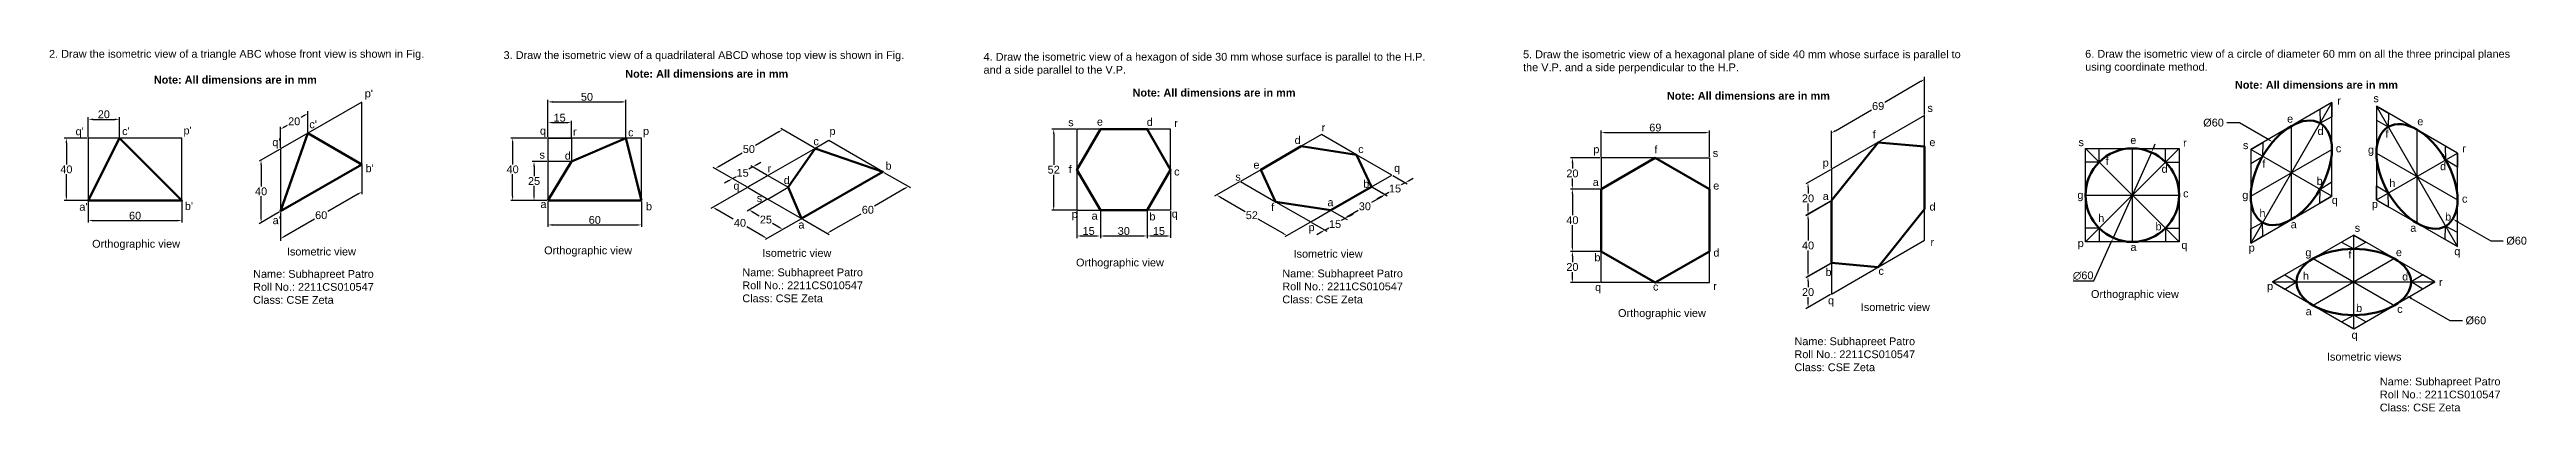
# Model space of a CAD drawing. Header units: millimetres. Extents: x 41 to 5475, y -81 to 189.
# Drawn here: x 351 to 1937, y -47 to 185 of the extents above; entities that cross this region are included whole.
import ezdxf
from ezdxf import colors
from ezdxf.entities.mleader import LeaderData, LeaderLine
from ezdxf.math import Vec2, Vec3

# ---------------------------------------------------------------- set-up
doc = ezdxf.new("R2010")
doc.units = ezdxf.units.MM
doc.styles.get("Standard").update_dxf_attribs({"font": 'arial.ttf'})
doc.dimstyles.new('ISO-25', dxfattribs={"dimtxt": 5, "dimasz": 3, "dimexe": 1.25, "dimexo": 0.625, "dimtad": 1, "dimtih": 1, "dimtoh": 1, "dimdec": 0, "dimtxsty": 'Standard', "dimcen": 2.5, "dimadec": 0, "dimazin": 0, "dimtfac": 1, "dimtdec": 0, "dimtmove": 0, "dimatfit": 3, "dimfxl": 1, "dimarcsym": 0})

msp = doc.modelspace()

# ---------------------------------------------------------------- texts
at = {"char_height": 5, "attachment_point": 1}
for s, width, insert in [('2. Draw the isometric view of a triangle ABC whose front view is shown in Fig.', 253.885, (350.6, 184.5)), ('3. Draw the isometric view of a quadrilateral ABCD whose top view is shown in Fig.', 255.24, (641.7, 183.7)), ('4. Draw the isometric view of a hexagon of side 30 mm whose surface is parallel to the H.P. and a side parallel to the V.P.', 282.554, (949.1, 182.6)), ('5. Draw the isometric view of a hexagonal plane of side 40 mm whose surface is parallel to \\Pthe V.P. and a side perpendicular to the H.P.', 344.442, (1294.6, 184.2)), ('6. Draw the isometric view of a circle of diameter 60 mm on all the three principal planes \\Pusing coordinate method.', 313.024, (1654.6, 184.5)), ('{\\fArial|b1|i0|c0|p34;Note: All dimensions are in mm}', 120.575, (417.7, 167.9)), ("p'", 9.738, (552.8, 159.1)), ('{\\fArial|b1|i0|c0|p34;Note: All dimensions are in mm}', 120.575, (719.6, 171.7)), ('{\\fArial|b1|i0|c0|p34;Note: All dimensions are in mm}', 120.575, (1044.5, 159.6)), ('{\\fArial|b1|i0|c0|p34;Note: All dimensions are in mm}', 120.575, (1750.5, 164.6)), ('{\\fArial|b1|i0|c0|p34;Note: All dimensions are in mm}', 120.575, (1386.7, 157.6)), ('s', 3.549, (1553.6, 149.8)), ('r', 6.256, (1816.1, 154.5)), ('s', 3.549, (1839.2, 156)), ("q'", 6.345, (367.6, 134.8)), ("c'", 6.714, (397.4, 134.9)), ("p'", 9.738, (436.7, 135.3)), ("q'", 6.345, (493.6, 127.8)), ("c'", 6.714, (517.3, 139.3)), ('q', 4.096, (665, 135.2)), ('r', 6.256, (686.2, 134.6)), ('c', 4.673, (721.4, 134.1)), ('p', 7.581, (731, 135)), ('c', 4.673, (840.1, 128.4)), ('p', 7.581, (850.4, 135)), ('s', 3.549, (1003.3, 140.6)), ('e', 7.441, (1021.7, 141)), ('d', 6.837, (1053.6, 140.8)), ('r', 6.256, (1071.3, 140.1)), ('d', 6.837, (1148.3, 129.2)), ('r', 6.256, (1165.6, 137.3)), ('f', 3.924, (1518.5, 132.8)), ('e', 7.441, (1683.5, 129.2)), ('e', 7.441, (1783.9, 142.9)), ('d', 6.837, (1803.4, 135)), ('f', 3.924, (1846.9, 133.2)), ('e', 7.441, (1867.3, 141.2)), ("b'", 8.41, (553.3, 111.1)), ('s', 3.549, (664.7, 119.8)), ('d', 4.127, (680.9, 119.2)), ('b', 6.621, (886.3, 112.7)), ('e', 7.441, (1121.9, 113.4)), ('c', 11.985, (1189, 123.4)), ('p', 7.581, (1339.6, 123.3)), ('f', 3.924, (1378.7, 123.1)), ('s', 3.549, (1416.1, 120.9)), ('p', 7.581, (1486.5, 114.7)), ('e', 7.441, (1554.8, 127.8)), ('s', 3.549, (1650.3, 127.8)), ('f', 3.924, (1667.7, 115.7)), ('r', 6.256, (1717.3, 127.5)), ('s', 3.549, (1755.6, 125.9)), ('f', 3.924, (1768, 114)), ('c', 11.985, (1815.1, 123.9)), ('g', 6.837, (1835.7, 123)), ('d', 6.837, (1881.9, 112.4)), ('r', 6.256, (1896, 123.8)), ('q', 4.096, (788.9, 99.9)), ('r', 6.256, (810.7, 111)), ('d', 4.127, (821.1, 103.5)), ('f', 3.924, (1003.6, 110.5)), ('c', 11.985, (1071.1, 109)), ('s', 3.549, (1110.3, 105.7)), ('b', 6.265, (1192.2, 101.1)), ('q', 4.096, (1212, 111.3)), ('a', 3.29, (1339.2, 102.3)), ('e', 7.441, (1416.4, 100)), ('d', 6.837, (1703.5, 110.7)), ('b', 6.265, (1802.8, 103)), ('h', 4.337, (1849.4, 101.6)), ("a'", 2.877, (370, 86.4)), ("b'", 8.41, (437.6, 86.9)), ('a', 4.118, (665.3, 88.1)), ('b', 6.621, (732.9, 86.7)), ('s', 3.549, (803.8, 92)), ('p', 7.581, (1005.5, 81.7)), ('a', 3.29, (1018.3, 80.7)), ('b', 6.265, (1055.3, 80.2)), ('q', 4.096, (1069.6, 82)), ('f', 3.924, (1133.3, 86.3)), ('a', 3.29, (1169.3, 89.3)), ('a', 3.29, (1486.5, 93.3)), ('d', 6.837, (1554.9, 86.5)), ('g', 6.837, (1649.6, 94)), ('h', 4.337, (1662.9, 79.2)), ('c', 11.985, (1717.3, 95)), ('g', 6.837, (1755.2, 94)), ('h', 4.337, (1766.2, 82.4)), ('q', 4.096, (1812.5, 90.7)), ('p', 7.581, (1838.2, 88.2)), ('b', 6.265, (1885.1, 80.1)), ('c', 11.985, (1895.9, 91.6)), ("a'", 2.877, (493.8, 77.8)), ('a', 4.118, (830.5, 75)), ('p', 7.581, (1157.2, 73.3)), ('b', 6.265, (1699.6, 73.8)), ('a', 3.29, (1786.2, 75.2)), ('s', 3.549, (1827.2, 72.9)), ('a', 3.29, (1862.8, 72.9)), ('Orthographic view', 63.022, (378.2, 62.7)), ('Isometric view', 91.395, (502.9, 57.7)), ('Orthographic view', 63.022, (667.7, 58.5)), ('Isometric view', 91.395, (807.4, 56.8)), ('Orthographic view', 63.022, (1008.3, 50.7)), ('Isometric view', 91.395, (1147.6, 56.3)), ('b', 6.265, (1340.3, 54)), ('d', 6.837, (1416.5, 57)), ('r', 6.256, (1555.5, 63.8)), ('p', 7.581, (1649.8, 63.1)), ('a', 3.29, (1683.6, 60.6)), ('q', 4.096, (1716.2, 61.9)), ('p', 7.581, (1759.3, 60.2)), ('g', 6.837, (1795.6, 57.2)), ('f', 3.924, (1823.2, 55.8)), ('e', 7.441, (1853.6, 57.3)), ('q', 4.096, (1891, 57.9)), ('Name: Subhapreet Patro\\PRoll No.: 2211CS010547\\PClass: CSE Zeta', 99.9, (481.3, 43.4)), ('Name: Subhapreet Patro\\PRoll No.: 2211CS010547\\PClass: CSE Zeta', 99.9, (794.6, 44.4)), ('Name: Subhapreet Patro\\PRoll No.: 2211CS010547\\PClass: CSE Zeta', 99.9, (1140.4, 43.7)), ('q', 4.096, (1340.7, 34.9)), ('c', 11.985, (1377.8, 35.2)), ('r', 6.256, (1416.4, 35.6)), ('b', 6.265, (1488.3, 44.6)), ('c', 11.985, (1522.2, 45.3)), ('p', 7.581, (1771.1, 35.6)), ('h', 4.337, (1794, 42.1)), ('d', 6.837, (1857.6, 41.7)), ('r', 6.256, (1881.2, 38.1)), ('Orthographic view', 63.022, (1355.4, 18.3)), ('q', 4.096, (1489.9, 26.4)), ('Isometric view', 91.395, (1510.9, 22.1)), ('Orthographic view', 63.022, (1658.3, 30.5)), ('a', 3.29, (1795.8, 19.4)), ('b', 6.265, (1828.1, 21.5)), ('c', 11.985, (1854.4, 20.9)), ('Name: Subhapreet Patro\\PRoll No.: 2211CS010547\\PClass: CSE Zeta', 99.9, (1468.4, 0.2)), ('q', 4.096, (1825.2, 4.3)), ('Isometric views ', 91.395, (1809.4, -9.7)), ('Name: Subhapreet Patro\\PRoll No.: 2211CS010547\\PClass: CSE Zeta', 99.9, (1843.3, -25.6))]:
    msp.add_mtext_dynamic_manual_height_columns(s, width=width, gutter_width=25, heights=[0], dxfattribs=dict(at, insert=insert))

# ---------------------------------------------------------------- blocks, each defined once
blk = doc.blocks.new('*D3')
at = {"color": 0, "lineweight": -2, "transparency": 16777216}
for p, q in [((375.7, 87.3), (375.7, 73.8)), ((435.7, 87.3), (435.7, 73.8)), ((378.7, 75.1), (432.7, 75.1))]:
    blk.add_line(p, q, dxfattribs=at)
at = {"color": 0, "transparency": 16777216}
for points in [[(378.7, 75.6), (378.7, 74.6), (375.7, 75.1)], [(432.7, 75.6), (432.7, 74.6), (435.7, 75.1)]]:
    blk.add_solid(points, dxfattribs=at)
at = {"layer": 'Defpoints', "color": 0, "transparency": 16777216}
for p in [(375.7, 87.9), (435.7, 87.9), (435.7, 75.1)]:
    blk.add_point(p, dxfattribs=at)
at = {"color": 0, "transparency": 16777216, "insert": (405.7, 78.2), "char_height": 5, "attachment_point": 5}
blk.add_mtext('60', dxfattribs=at)
blk = doc.blocks.new('*D4')
at = {"color": 0, "lineweight": -2, "transparency": 16777216}
for p, q in [((375.1, 127.9), (360.4, 127.9)), ((361.7, 124.9), (361.7, 111.1)), ((361.7, 90.9), (361.7, 104.8)), ((375.1, 87.9), (360.4, 87.9))]:
    blk.add_line(p, q, dxfattribs=at)
at = {"color": 0, "transparency": 16777216}
for points in [[(361.2, 124.9), (362.2, 124.9), (361.7, 127.9)], [(361.2, 90.9), (362.2, 90.9), (361.7, 87.9)]]:
    blk.add_solid(points, dxfattribs=at)
at = {"layer": 'Defpoints', "color": 0, "transparency": 16777216}
for p in [(375.7, 127.9), (361.7, 87.9), (375.7, 87.9)]:
    blk.add_point(p, dxfattribs=at)
at = {"color": 0, "transparency": 16777216, "insert": (361.7, 107.9), "char_height": 5, "attachment_point": 5}
blk.add_mtext('40', dxfattribs=at)
blk = doc.blocks.new('*D5')
at = {"color": 0, "lineweight": -2, "transparency": 16777216}
for p, q in [((375.7, 128.6), (375.7, 141.3)), ((378.7, 140), (392.7, 140)), ((395.7, 128.6), (395.7, 141.3))]:
    blk.add_line(p, q, dxfattribs=at)
at = {"color": 0, "transparency": 16777216}
for points in [[(378.7, 140.5), (378.7, 139.5), (375.7, 140)], [(392.7, 140.5), (392.7, 139.5), (395.7, 140)]]:
    blk.add_solid(points, dxfattribs=at)
at = {"layer": 'Defpoints', "color": 0, "transparency": 16777216}
for p in [(375.7, 127.9), (395.7, 140), (395.7, 127.9)]:
    blk.add_point(p, dxfattribs=at)
at = {"color": 0, "transparency": 16777216, "insert": (385.7, 143.2), "char_height": 5, "attachment_point": 5}
blk.add_mtext('20', dxfattribs=at)
blk = doc.blocks.new('*D6')
at = {"color": 0, "lineweight": -2, "transparency": 16777216}
for p, q in [((516.3, 131.8), (516.3, 145.2)), ((498.9, 121.8), (498.9, 135.2)), ((501.5, 135.2), (503.4, 136.3)), ((513.7, 142.2), (511.8, 141.2))]:
    blk.add_line(p, q, dxfattribs=at)
at = {"color": 0, "transparency": 16777216}
for points in [[(513.4, 142.7), (513.9, 141.8), (516.3, 143.7)], [(501.3, 135.7), (501.8, 134.8), (498.9, 133.7)]]:
    blk.add_solid(points, dxfattribs=at)
at = {"layer": 'Defpoints', "color": 0, "transparency": 16777216}
for p in [(516.3, 143.7), (516.3, 131.1), (498.9, 121.1)]:
    blk.add_point(p, dxfattribs=at)
at = {"color": 0, "transparency": 16777216, "insert": (507.6, 138.7), "char_height": 5, "attachment_point": 5}
blk.add_mtext('20', dxfattribs=at)
blk = doc.blocks.new('*D7')
at = {"color": 0, "lineweight": -2, "transparency": 16777216}
for p, q in [((498.3, 120.7), (485.2, 113.1)), ((486.4, 110.8), (486.4, 97)), ((498.3, 80.7), (485.2, 73.1)), ((486.4, 76.8), (486.4, 90.7))]:
    blk.add_line(p, q, dxfattribs=at)
at = {"color": 0, "transparency": 16777216}
for points in [[(485.9, 110.8), (486.9, 110.8), (486.4, 113.8)], [(485.9, 76.8), (486.9, 76.8), (486.4, 73.8)]]:
    blk.add_solid(points, dxfattribs=at)
at = {"layer": 'Defpoints', "color": 0, "transparency": 16777216}
for p in [(498.9, 121.1), (498.9, 81.1), (486.4, 73.8)]:
    blk.add_point(p, dxfattribs=at)
at = {"color": 0, "transparency": 16777216, "insert": (486.4, 93.8), "char_height": 5, "attachment_point": 5}
blk.add_mtext('40', dxfattribs=at)
blk = doc.blocks.new('*D8')
at = {"color": 0, "lineweight": -2, "transparency": 16777216}
for p, q in [((550.9, 110.3), (550.9, 92.1)), ((498.9, 80.3), (498.9, 62.1)), ((548.3, 92), (529.1, 81)), ((501.5, 65), (520.7, 76.1))]:
    blk.add_line(p, q, dxfattribs=at)
at = {"color": 0, "transparency": 16777216}
for points in [[(548.1, 92.5), (548.6, 91.6), (550.9, 93.5)], [(501.3, 65.5), (501.8, 64.6), (498.9, 63.5)]]:
    blk.add_solid(points, dxfattribs=at)
at = {"layer": 'Defpoints', "color": 0, "transparency": 16777216}
for p in [(550.9, 111.1), (498.9, 81.1), (550.9, 93.5)]:
    blk.add_point(p, dxfattribs=at)
at = {"color": 0, "transparency": 16777216, "insert": (524.9, 78.5), "char_height": 5, "attachment_point": 5}
blk.add_mtext('60', dxfattribs=at)
blk = doc.blocks.new('*D9')
at = {"color": 0, "lineweight": -2, "transparency": 16777216}
for p, q in [((670.1, 128.6), (670.1, 139.1)), ((673.1, 137.9), (682.1, 137.9)), ((685.1, 128.6), (685.1, 139.1))]:
    blk.add_line(p, q, dxfattribs=at)
at = {"color": 0, "transparency": 16777216}
for points in [[(673.1, 138.4), (673.1, 137.4), (670.1, 137.9)], [(682.1, 138.4), (682.1, 137.4), (685.1, 137.9)]]:
    blk.add_solid(points, dxfattribs=at)
at = {"layer": 'Defpoints', "color": 0, "transparency": 16777216}
for p in [(670.1, 127.9), (685.1, 137.9), (685.1, 127.9)]:
    blk.add_point(p, dxfattribs=at)
at = {"color": 0, "transparency": 16777216, "insert": (677.6, 141), "char_height": 5, "attachment_point": 5}
blk.add_mtext('15', dxfattribs=at)
blk = doc.blocks.new('*D10')
at = {"color": 0, "lineweight": -2, "transparency": 16777216}
for p, q in [((670.1, 128.6), (670.1, 152.5)), ((673.1, 151.2), (717.1, 151.2)), ((720.1, 128.6), (720.1, 152.5))]:
    blk.add_line(p, q, dxfattribs=at)
at = {"color": 0, "transparency": 16777216}
for points in [[(673.1, 151.7), (673.1, 150.7), (670.1, 151.2)], [(717.1, 151.7), (717.1, 150.7), (720.1, 151.2)]]:
    blk.add_solid(points, dxfattribs=at)
at = {"layer": 'Defpoints', "color": 0, "transparency": 16777216}
for p in [(720.1, 151.2), (670.1, 127.9), (720.1, 127.9)]:
    blk.add_point(p, dxfattribs=at)
at = {"color": 0, "transparency": 16777216, "insert": (695.1, 154.4), "char_height": 5, "attachment_point": 5}
blk.add_mtext('50', dxfattribs=at)
blk = doc.blocks.new('*D11')
at = {"color": 0, "lineweight": -2, "transparency": 16777216}
for p, q in [((669.5, 112.9), (660, 112.9)), ((661.2, 109.9), (661.2, 103.6)), ((661.2, 90.9), (661.2, 97.3)), ((669.5, 87.9), (660, 87.9))]:
    blk.add_line(p, q, dxfattribs=at)
at = {"color": 0, "transparency": 16777216}
for points in [[(660.7, 109.9), (661.7, 109.9), (661.2, 112.9)], [(660.7, 90.9), (661.7, 90.9), (661.2, 87.9)]]:
    blk.add_solid(points, dxfattribs=at)
at = {"layer": 'Defpoints', "color": 0, "transparency": 16777216}
for p in [(670.1, 112.9), (661.2, 87.9), (670.1, 87.9)]:
    blk.add_point(p, dxfattribs=at)
at = {"color": 0, "transparency": 16777216, "insert": (661.2, 100.4), "char_height": 5, "attachment_point": 5}
blk.add_mtext('25', dxfattribs=at)
blk = doc.blocks.new('*D12')
at = {"color": 0, "lineweight": -2, "transparency": 16777216}
for p, q in [((669.5, 127.9), (646.3, 127.9)), ((647.5, 124.9), (647.5, 111.1)), ((647.5, 90.9), (647.5, 104.8)), ((669.5, 87.9), (646.3, 87.9))]:
    blk.add_line(p, q, dxfattribs=at)
at = {"color": 0, "transparency": 16777216}
for points in [[(647, 124.9), (648, 124.9), (647.5, 127.9)], [(647, 90.9), (648, 90.9), (647.5, 87.9)]]:
    blk.add_solid(points, dxfattribs=at)
at = {"layer": 'Defpoints', "color": 0, "transparency": 16777216}
for p in [(670.1, 127.9), (647.5, 87.9), (670.1, 87.9)]:
    blk.add_point(p, dxfattribs=at)
at = {"color": 0, "transparency": 16777216, "insert": (647.5, 107.9), "char_height": 5, "attachment_point": 5}
blk.add_mtext('40', dxfattribs=at)
blk = doc.blocks.new('*D13')
at = {"color": 0, "lineweight": -2, "transparency": 16777216}
for p, q in [((670.1, 87.3), (670.1, 71.1)), ((730.1, 87.3), (730.1, 71.1)), ((673.1, 72.3), (727.1, 72.3))]:
    blk.add_line(p, q, dxfattribs=at)
at = {"color": 0, "transparency": 16777216}
for points in [[(673.1, 72.8), (673.1, 71.8), (670.1, 72.3)], [(727.1, 72.8), (727.1, 71.8), (730.1, 72.3)]]:
    blk.add_solid(points, dxfattribs=at)
at = {"layer": 'Defpoints', "color": 0, "transparency": 16777216}
for p in [(670.1, 87.9), (730.1, 87.9), (730.1, 72.3)]:
    blk.add_point(p, dxfattribs=at)
at = {"color": 0, "transparency": 16777216, "insert": (700.1, 75.5), "char_height": 5, "attachment_point": 5}
blk.add_mtext('60', dxfattribs=at)
blk = doc.blocks.new('*D14')
at = {"color": 0, "lineweight": -2, "transparency": 16777216}
for p, q in [((898.3, 95.5), (879.2, 84.4)), ((885.2, 106), (902.2, 96.2)), ((851.6, 68.5), (870.7, 79.5)), ((833.3, 76), (850.2, 66.2))]:
    blk.add_line(p, q, dxfattribs=at)
at = {"color": 0, "transparency": 16777216}
for points in [[(898.1, 95.9), (898.6, 95), (900.9, 97)], [(851.3, 68.9), (851.8, 68), (849, 67)]]:
    blk.add_solid(points, dxfattribs=at)
at = {"layer": 'Defpoints', "color": 0, "transparency": 16777216}
for p in [(884.6, 106.4), (900.9, 97), (832.6, 76.4)]:
    blk.add_point(p, dxfattribs=at)
at = {"color": 0, "transparency": 16777216, "insert": (875, 82), "char_height": 5, "attachment_point": 5}
blk.add_mtext('60', dxfattribs=at)
blk = doc.blocks.new('*D15')
at = {"color": 0, "lineweight": -2, "transparency": 16777216}
for p, q in [((810.4, 88.5), (797.6, 81.2)), ((801.5, 80.4), (805.4, 78.1)), ((817.9, 70.9), (814, 73.2)), ((832, 76), (819.3, 68.7))]:
    blk.add_line(p, q, dxfattribs=at)
at = {"color": 0, "transparency": 16777216}
for points in [[(801.7, 80.9), (801.2, 80), (798.9, 81.9)], [(818.2, 71.4), (817.7, 70.5), (820.5, 69.4)]]:
    blk.add_solid(points, dxfattribs=at)
at = {"layer": 'Defpoints', "color": 0, "transparency": 16777216}
for p in [(811, 88.9), (820.5, 69.4), (832.6, 76.4)]:
    blk.add_point(p, dxfattribs=at)
at = {"color": 0, "transparency": 16777216, "insert": (809.7, 75.7), "char_height": 5, "attachment_point": 5}
blk.add_mtext('25', dxfattribs=at)
blk = doc.blocks.new('*D16')
at = {"color": 0, "lineweight": -2, "transparency": 16777216}
for p, q in [((797.4, 96), (774.5, 82.9)), ((778.4, 82.1), (788.8, 76.1)), ((807.8, 65.1), (797.4, 71.1)), ((832, 76), (809.2, 62.9))]:
    blk.add_line(p, q, dxfattribs=at)
at = {"color": 0, "transparency": 16777216}
for points in [[(778.6, 82.5), (778.1, 81.6), (775.8, 83.6)], [(808.1, 65.5), (807.6, 64.6), (810.4, 63.6)]]:
    blk.add_solid(points, dxfattribs=at)
at = {"layer": 'Defpoints', "color": 0, "transparency": 16777216}
for p in [(798, 96.4), (810.4, 63.6), (832.6, 76.4)]:
    blk.add_point(p, dxfattribs=at)
at = {"color": 0, "transparency": 16777216, "insert": (793.1, 73.6), "char_height": 5, "attachment_point": 5}
blk.add_mtext('40', dxfattribs=at)
blk = doc.blocks.new('*D17')
at = {"color": 0, "lineweight": -2, "transparency": 16777216}
for p, q in [((803.9, 111), (806.5, 112.5)), ((785.7, 100.5), (783.1, 99)), ((797.4, 96.8), (787.1, 102.7)), ((788.3, 102), (790.8, 103.4)), ((801.3, 109.5), (798.8, 108)), ((810.4, 104.3), (800, 110.2))]:
    blk.add_line(p, q, dxfattribs=at)
at = {"color": 0, "transparency": 16777216}
for points in [[(803.6, 111.4), (804.1, 110.6), (801.3, 109.5)], [(785.5, 100.9), (786, 100.1), (788.3, 102)]]:
    blk.add_solid(points, dxfattribs=at)
at = {"layer": 'Defpoints', "color": 0, "transparency": 16777216}
for p in [(798, 96.4), (801.3, 109.5), (811, 103.9)]:
    blk.add_point(p, dxfattribs=at)
at = {"color": 0, "transparency": 16777216, "insert": (794.8, 105.7), "char_height": 5, "attachment_point": 5}
blk.add_mtext('15', dxfattribs=at)
blk = doc.blocks.new('*D18')
at = {"color": 0, "lineweight": -2, "transparency": 16777216}
for p, q in [((817.9, 131.9), (803, 123.3)), ((840.7, 121.8), (819.2, 134.1)), ((779.8, 109.9), (794.6, 118.5)), ((797.4, 96.8), (775.9, 109.1))]:
    blk.add_line(p, q, dxfattribs=at)
at = {"color": 0, "transparency": 16777216}
for points in [[(817.6, 132.3), (818.1, 131.5), (820.5, 133.4)], [(779.5, 110.3), (780, 109.5), (777.2, 108.4)]]:
    blk.add_solid(points, dxfattribs=at)
at = {"layer": 'Defpoints', "color": 0, "transparency": 16777216}
for p in [(820.5, 133.4), (841.3, 121.4), (798, 96.4)]:
    blk.add_point(p, dxfattribs=at)
at = {"color": 0, "transparency": 16777216, "insert": (798.8, 120.9), "char_height": 5, "attachment_point": 5}
blk.add_mtext('50', dxfattribs=at)
blk = doc.blocks.new('*D19')
at = {"color": 0, "lineweight": -2, "transparency": 16777216}
for p, q in [((1023.9, 81.1), (1023.9, 63.9)), ((1053.9, 81.1), (1053.9, 63.9)), ((1026.9, 65.2), (1050.9, 65.2))]:
    blk.add_line(p, q, dxfattribs=at)
at = {"color": 0, "transparency": 16777216}
for points in [[(1026.9, 65.7), (1026.9, 64.7), (1023.9, 65.2)], [(1050.9, 65.7), (1050.9, 64.7), (1053.9, 65.2)]]:
    blk.add_solid(points, dxfattribs=at)
at = {"layer": 'Defpoints', "color": 0, "transparency": 16777216}
for p in [(1023.9, 81.7), (1053.9, 81.7), (1053.9, 65.2)]:
    blk.add_point(p, dxfattribs=at)
at = {"color": 0, "transparency": 16777216, "insert": (1038.9, 68.4), "char_height": 5, "attachment_point": 5}
blk.add_mtext('30', dxfattribs=at)
blk = doc.blocks.new('*D20')
at = {"color": 0, "lineweight": -2, "transparency": 16777216}
for p, q in [((1008.9, 81.1), (1008.9, 63.9)), ((1023.9, 81.1), (1023.9, 63.9)), ((1011.9, 65.2), (1020.9, 65.2))]:
    blk.add_line(p, q, dxfattribs=at)
at = {"color": 0, "transparency": 16777216}
for points in [[(1011.9, 65.7), (1011.9, 64.7), (1008.9, 65.2)], [(1020.9, 65.7), (1020.9, 64.7), (1023.9, 65.2)]]:
    blk.add_solid(points, dxfattribs=at)
at = {"layer": 'Defpoints', "color": 0, "transparency": 16777216}
for p in [(1008.9, 81.7), (1023.9, 81.7), (1023.9, 65.2)]:
    blk.add_point(p, dxfattribs=at)
at = {"color": 0, "transparency": 16777216, "insert": (1016.4, 68.4), "char_height": 5, "attachment_point": 5}
blk.add_mtext('15', dxfattribs=at)
blk = doc.blocks.new('*D21')
at = {"color": 0, "lineweight": -2, "transparency": 16777216}
for p, q in [((1053.9, 81.1), (1053.9, 64)), ((1068.9, 81.1), (1068.9, 64)), ((1056.9, 65.2), (1065.9, 65.2))]:
    blk.add_line(p, q, dxfattribs=at)
at = {"color": 0, "transparency": 16777216}
for points in [[(1056.9, 65.7), (1056.9, 64.7), (1053.9, 65.2)], [(1065.9, 65.7), (1065.9, 64.7), (1068.9, 65.2)]]:
    blk.add_solid(points, dxfattribs=at)
at = {"layer": 'Defpoints', "color": 0, "transparency": 16777216}
for p in [(1053.9, 81.7), (1068.9, 81.7), (1068.9, 65.2)]:
    blk.add_point(p, dxfattribs=at)
at = {"color": 0, "transparency": 16777216, "insert": (1061.4, 68.4), "char_height": 5, "attachment_point": 5}
blk.add_mtext('15', dxfattribs=at)
blk = doc.blocks.new('*D22')
at = {"color": 0, "lineweight": -2, "transparency": 16777216}
for p, q in [((1008.3, 133.7), (992.8, 133.7)), ((994, 130.7), (994, 110.9)), ((994, 84.7), (994, 104.5)), ((1008.3, 81.7), (992.8, 81.7))]:
    blk.add_line(p, q, dxfattribs=at)
at = {"color": 0, "transparency": 16777216}
for points in [[(993.5, 130.7), (994.5, 130.7), (994, 133.7)], [(993.5, 84.7), (994.5, 84.7), (994, 81.7)]]:
    blk.add_solid(points, dxfattribs=at)
at = {"layer": 'Defpoints', "color": 0, "transparency": 16777216}
for p in [(1008.9, 133.7), (994, 81.7), (1008.9, 81.7)]:
    blk.add_point(p, dxfattribs=at)
at = {"color": 0, "transparency": 16777216, "insert": (994, 107.7), "char_height": 5, "attachment_point": 5}
blk.add_mtext('52', dxfattribs=at)
blk = doc.blocks.new('*D23')
at = {"color": 0, "lineweight": -2, "transparency": 16777216}
for p, q in [((1112.9, 99.9), (1097.1, 90.7)), ((1100.9, 90), (1116.7, 80.9)), ((1140.8, 67), (1125, 76)), ((1158, 73.9), (1142.1, 64.7))]:
    blk.add_line(p, q, dxfattribs=at)
at = {"color": 0, "transparency": 16777216}
for points in [[(1101.2, 90.4), (1100.7, 89.5), (1098.3, 91.5)], [(1141, 67.4), (1140.5, 66.5), (1143.4, 65.5)]]:
    blk.add_solid(points, dxfattribs=at)
at = {"layer": 'Defpoints', "color": 0, "transparency": 16777216}
for p in [(1113.6, 100.2), (1143.4, 65.5), (1158.6, 74.2)]:
    blk.add_point(p, dxfattribs=at)
at = {"color": 0, "transparency": 16777216, "insert": (1120.9, 78.5), "char_height": 5, "attachment_point": 5}
blk.add_mtext('52', dxfattribs=at)
blk = doc.blocks.new('*D24')
at = {"color": 0, "lineweight": -2, "transparency": 16777216}
for p, q in [((1172.2, 81.4), (1181.9, 75.8)), ((1183.2, 78), (1185.8, 79.5)), ((1159.2, 73.9), (1168.9, 68.3)), ((1165.1, 67.5), (1162.5, 66)), ((1167.7, 69), (1170.2, 70.5)), ((1180.6, 76.5), (1178.1, 75.1))]:
    blk.add_line(p, q, dxfattribs=at)
at = {"color": 0, "transparency": 16777216}
for points in [[(1164.8, 68), (1165.3, 67.1), (1167.7, 69)], [(1183, 78.5), (1183.5, 77.6), (1180.6, 76.5)]]:
    blk.add_solid(points, dxfattribs=at)
at = {"layer": 'Defpoints', "color": 0, "transparency": 16777216}
for p in [(1171.6, 81.7), (1158.6, 74.2), (1180.6, 76.5)]:
    blk.add_point(p, dxfattribs=at)
at = {"color": 0, "transparency": 16777216, "insert": (1174.2, 72.8), "char_height": 5, "attachment_point": 5}
blk.add_mtext('15', dxfattribs=at)
blk = doc.blocks.new('*D25')
at = {"color": 0, "lineweight": -2, "transparency": 16777216}
for p, q in [((1198.2, 96.4), (1207.6, 91)), ((1172.2, 81.4), (1181.6, 76)), ((1182.9, 78.2), (1189.1, 81.8)), ((1203.7, 90.2), (1197.5, 86.6))]:
    blk.add_line(p, q, dxfattribs=at)
at = {"color": 0, "transparency": 16777216}
for points in [[(1203.5, 90.6), (1204, 89.8), (1206.3, 91.7)], [(1182.7, 78.6), (1183.2, 77.8), (1180.3, 76.7)]]:
    blk.add_solid(points, dxfattribs=at)
at = {"layer": 'Defpoints', "color": 0, "transparency": 16777216}
for p in [(1197.6, 96.7), (1171.6, 81.7), (1206.3, 91.7)]:
    blk.add_point(p, dxfattribs=at)
at = {"color": 0, "transparency": 16777216, "insert": (1193.3, 84.2), "char_height": 5, "attachment_point": 5}
blk.add_mtext('30', dxfattribs=at)
blk = doc.blocks.new('*D26')
at = {"color": 0, "lineweight": -2, "transparency": 16777216}
for p, q in [((1198.2, 96.4), (1207.4, 91.1)), ((1211.2, 103.9), (1220.4, 98.6)), ((1219.1, 99.3), (1216.6, 97.9)), ((1221.7, 100.8), (1224.3, 102.3)), ((1203.5, 90.3), (1200.9, 88.8)), ((1206.1, 91.8), (1208.6, 93.3))]:
    blk.add_line(p, q, dxfattribs=at)
at = {"color": 0, "transparency": 16777216}
for points in [[(1221.5, 101.2), (1222, 100.4), (1219.1, 99.3)], [(1203.3, 90.7), (1203.8, 89.9), (1206.1, 91.8)]]:
    blk.add_solid(points, dxfattribs=at)
at = {"layer": 'Defpoints', "color": 0, "transparency": 16777216}
for p in [(1197.6, 96.7), (1210.6, 104.2), (1219.1, 99.3)]:
    blk.add_point(p, dxfattribs=at)
at = {"color": 0, "transparency": 16777216, "insert": (1212.6, 95.6), "char_height": 5, "attachment_point": 5}
blk.add_mtext('15', dxfattribs=at)
blk = doc.blocks.new('*D27')
at = {"color": 0, "lineweight": -2, "transparency": 16777216}
for p, q in [((1344.6, 115.9), (1344.6, 132.8)), ((1347.6, 131.5), (1410.9, 131.5)), ((1413.9, 115.9), (1413.9, 132.8))]:
    blk.add_line(p, q, dxfattribs=at)
at = {"color": 0, "transparency": 16777216}
for points in [[(1347.6, 132), (1347.6, 131), (1344.6, 131.5)], [(1410.9, 132), (1410.9, 131), (1413.9, 131.5)]]:
    blk.add_solid(points, dxfattribs=at)
at = {"layer": 'Defpoints', "color": 0, "transparency": 16777216}
for p in [(1413.9, 131.5), (1344.6, 115.3), (1413.9, 115.3)]:
    blk.add_point(p, dxfattribs=at)
at = {"color": 0, "transparency": 16777216, "insert": (1379.3, 134.7), "char_height": 5, "attachment_point": 5}
blk.add_mtext('69', dxfattribs=at)
blk = doc.blocks.new('*D28')
at = {"color": 0, "lineweight": -2, "transparency": 16777216}
for p, q in [((1344, 95.3), (1324.9, 95.3)), ((1326.2, 92.3), (1326.2, 78.5)), ((1326.2, 58.3), (1326.2, 72.1)), ((1344, 55.3), (1324.9, 55.3))]:
    blk.add_line(p, q, dxfattribs=at)
at = {"color": 0, "transparency": 16777216}
for points in [[(1325.7, 92.3), (1326.7, 92.3), (1326.2, 95.3)], [(1325.7, 58.3), (1326.7, 58.3), (1326.2, 55.3)]]:
    blk.add_solid(points, dxfattribs=at)
at = {"layer": 'Defpoints', "color": 0, "transparency": 16777216}
for p in [(1344.6, 95.3), (1326.2, 55.3), (1344.6, 55.3)]:
    blk.add_point(p, dxfattribs=at)
at = {"color": 0, "transparency": 16777216, "insert": (1326.2, 75.3), "char_height": 5, "attachment_point": 5}
blk.add_mtext('40', dxfattribs=at)
blk = doc.blocks.new('*D29')
at = {"color": 0, "lineweight": -2, "transparency": 16777216}
for p, q in [((1344, 115.3), (1324.9, 115.3)), ((1326.2, 112.3), (1326.2, 108.5)), ((1344, 95.3), (1324.9, 95.3)), ((1326.2, 98.3), (1326.2, 102.1))]:
    blk.add_line(p, q, dxfattribs=at)
at = {"color": 0, "transparency": 16777216}
for points in [[(1325.7, 112.3), (1326.7, 112.3), (1326.2, 115.3)], [(1325.7, 98.3), (1326.7, 98.3), (1326.2, 95.3)]]:
    blk.add_solid(points, dxfattribs=at)
at = {"layer": 'Defpoints', "color": 0, "transparency": 16777216}
for p in [(1326.2, 115.3), (1344.6, 115.3), (1344.6, 95.3)]:
    blk.add_point(p, dxfattribs=at)
at = {"color": 0, "transparency": 16777216, "insert": (1326.2, 105.3), "char_height": 5, "attachment_point": 5}
blk.add_mtext('20', dxfattribs=at)
blk = doc.blocks.new('*D30')
at = {"color": 0, "lineweight": -2, "transparency": 16777216}
for p, q in [((1344, 55.3), (1324.9, 55.3)), ((1326.2, 52.3), (1326.2, 48.5)), ((1344, 35.3), (1324.9, 35.3)), ((1326.2, 38.3), (1326.2, 42.1))]:
    blk.add_line(p, q, dxfattribs=at)
at = {"color": 0, "transparency": 16777216}
for points in [[(1325.7, 52.3), (1326.7, 52.3), (1326.2, 55.3)], [(1325.7, 38.3), (1326.7, 38.3), (1326.2, 35.3)]]:
    blk.add_solid(points, dxfattribs=at)
at = {"layer": 'Defpoints', "color": 0, "transparency": 16777216}
for p in [(1344.6, 55.3), (1326.2, 35.3), (1344.6, 35.3)]:
    blk.add_point(p, dxfattribs=at)
at = {"color": 0, "transparency": 16777216, "insert": (1326.2, 45.3), "char_height": 5, "attachment_point": 5}
blk.add_mtext('20', dxfattribs=at)
blk = doc.blocks.new('*D31')
at = {"color": 0, "lineweight": -2, "transparency": 16777216}
for p, q in [((1549.2, 164.2), (1526.2, 150.9)), ((1551.8, 143.2), (1551.8, 167.2)), ((1494.7, 132.7), (1517.7, 146.1)), ((1492.1, 108.7), (1492.1, 132.7))]:
    blk.add_line(p, q, dxfattribs=at)
at = {"color": 0, "transparency": 16777216}
for points in [[(1549, 164.7), (1549.5, 163.8), (1551.8, 165.7)], [(1494.4, 133.2), (1494.9, 132.3), (1492.1, 131.2)]]:
    blk.add_solid(points, dxfattribs=at)
at = {"layer": 'Defpoints', "color": 0, "transparency": 16777216}
for p in [(1551.8, 165.7), (1551.8, 142.5), (1492.1, 108)]:
    blk.add_point(p, dxfattribs=at)
at = {"color": 0, "transparency": 16777216, "insert": (1522, 148.5), "char_height": 5, "attachment_point": 5}
blk.add_mtext('69', dxfattribs=at)
blk = doc.blocks.new('*D32')
at = {"color": 0, "lineweight": -2, "transparency": 16777216}
for p, q in [((1491.5, 107.6), (1475.8, 98.6)), ((1477.1, 96.3), (1477.1, 92.5)), ((1491.5, 87.6), (1475.8, 78.6)), ((1477.1, 82.3), (1477.1, 86.1))]:
    blk.add_line(p, q, dxfattribs=at)
at = {"color": 0, "transparency": 16777216}
for points in [[(1476.6, 96.3), (1477.6, 96.3), (1477.1, 99.3)], [(1476.6, 82.3), (1477.6, 82.3), (1477.1, 79.3)]]:
    blk.add_solid(points, dxfattribs=at)
at = {"layer": 'Defpoints', "color": 0, "transparency": 16777216}
for p in [(1492.1, 108), (1492.1, 88), (1477.1, 79.3)]:
    blk.add_point(p, dxfattribs=at)
at = {"color": 0, "transparency": 16777216, "insert": (1477.1, 89.3), "char_height": 5, "attachment_point": 5}
blk.add_mtext('20', dxfattribs=at)
blk = doc.blocks.new('*D33')
at = {"color": 0, "lineweight": -2, "transparency": 16777216}
for p, q in [((1491.5, 87.3), (1475.8, 78.2)), ((1477.1, 76), (1477.1, 62.3)), ((1491.5, 47.6), (1475.8, 38.6)), ((1477.1, 42.3), (1477.1, 56))]:
    blk.add_line(p, q, dxfattribs=at)
at = {"color": 0, "transparency": 16777216}
for points in [[(1476.6, 76), (1477.6, 76), (1477.1, 79)], [(1476.6, 42.3), (1477.6, 42.3), (1477.1, 39.3)]]:
    blk.add_solid(points, dxfattribs=at)
at = {"layer": 'Defpoints', "color": 0, "transparency": 16777216}
for p in [(1492.1, 87.6), (1492.1, 48), (1477.1, 39.3)]:
    blk.add_point(p, dxfattribs=at)
at = {"color": 0, "transparency": 16777216, "insert": (1477.1, 59.1), "char_height": 5, "attachment_point": 5}
blk.add_mtext('40', dxfattribs=at)
blk = doc.blocks.new('*D34')
at = {"color": 0, "lineweight": -2, "transparency": 16777216}
for p, q in [((1491.5, 47.3), (1475.8, 38.3)), ((1477.1, 36.1), (1477.1, 32.4)), ((1491.5, 27.6), (1475.8, 18.6)), ((1477.1, 22.3), (1477.1, 26))]:
    blk.add_line(p, q, dxfattribs=at)
at = {"color": 0, "transparency": 16777216}
for points in [[(1476.6, 36.1), (1477.6, 36.1), (1477.1, 39.1)], [(1476.6, 22.3), (1477.6, 22.3), (1477.1, 19.3)]]:
    blk.add_solid(points, dxfattribs=at)
at = {"layer": 'Defpoints', "color": 0, "transparency": 16777216}
for p in [(1492.1, 47.7), (1477.1, 19.3), (1492.1, 28)]:
    blk.add_point(p, dxfattribs=at)
at = {"color": 0, "transparency": 16777216, "insert": (1477.1, 29.2), "char_height": 5, "attachment_point": 5}
blk.add_mtext('20', dxfattribs=at)
blk = doc.blocks.new('*D35')
at = {"color": 0, "lineweight": -2, "transparency": 16777216}
for p, q in [((1697, 118.8), (1672.5, 64)), ((1698.3, 121.5), (1699.5, 124.3)), ((1660.2, 36.5), (1671.3, 61.3)), ((1647, 36.5), (1660.2, 36.5))]:
    blk.add_line(p, q, dxfattribs=at)
at = {"color": 0, "transparency": 16777216}
for points in [[(1697.8, 121.7), (1698.7, 121.3), (1697, 118.8)], [(1670.9, 61.5), (1671.8, 61.1), (1672.5, 64)]]:
    blk.add_solid(points, dxfattribs=at)
at = {"layer": 'Defpoints', "color": 0, "transparency": 16777216}
for p in [(1697, 118.8), (1672.5, 64)]:
    blk.add_point(p, dxfattribs=at)
at = {"color": 0, "transparency": 16777216, "insert": (1653.3, 39.8), "char_height": 5, "attachment_point": 5}
blk.add_mtext('∅60', dxfattribs=at)

# ---------------------------------------------------------------- dimensions: what is measured, and where the dimension line sits
for p1, p2, distance, picture, middle in [((1492.1, 108), (1551.8, 142.5), 20.2, '*D31', (1522, 148.5)), ((375.7, 127.9), (395.7, 127.9), 12.1, '*D5', (385.7, 143.2)), ((498.9, 121.1), (516.3, 131.1), 11, '*D6', (507.6, 138.7)), ((670.1, 127.9), (720.1, 127.9), 23.3, '*D10', (695.1, 154.4)), ((670.1, 127.9), (685.1, 127.9), 9.9, '*D9', (677.6, 141)), ((375.7, 127.9), (375.7, 87.9), -14, '*D4', (361.7, 107.9)), ((670.1, 127.9), (670.1, 87.9), -22.6, '*D12', (647.5, 107.9)), ((798, 96.4), (841.3, 121.4), 20.8, '*D18', (798.8, 120.9)), ((1008.9, 133.7), (1008.9, 81.7), -14.9, '*D22', (994, 107.7)), ((1344.6, 115.3), (1413.9, 115.3), 16.3, '*D27', (1379.3, 134.7)), ((498.9, 121.1), (498.9, 81.1), -12.5, '*D7', (486.4, 93.8)), ((498.9, 81.1), (550.9, 111.1), -15.2, '*D8', (524.9, 78.5)), ((670.1, 112.9), (670.1, 87.9), -8.9, '*D11', (661.2, 100.4)), ((798, 96.4), (811, 103.9), 9.7, '*D17', (794.8, 105.7)), ((1344.6, 95.3), (1344.6, 115.3), 18.5, '*D29', (1326.2, 105.3)), ((798, 96.4), (832.6, 76.4), -22.2, '*D16', (793.1, 73.6)), ((832.6, 76.4), (884.6, 106.4), -16.3, '*D14', (875, 82)), ((1113.6, 100.2), (1158.6, 74.2), -15.2, '*D23', (1120.9, 78.5)), ((1171.6, 81.7), (1197.6, 96.7), -8.7, '*D25', (1193.3, 84.2)), ((1197.6, 96.7), (1210.6, 104.2), -8.5, '*D26', (1212.6, 95.6)), ((1344.6, 95.3), (1344.6, 55.3), -18.5, '*D28', (1326.2, 75.3)), ((1492.1, 108), (1492.1, 88), -15, '*D32', (1477.1, 89.3)), ((375.7, 87.9), (435.7, 87.9), -12.9, '*D3', (405.7, 78.2)), ((670.1, 87.9), (730.1, 87.9), -15.6, '*D13', (700.1, 75.5)), ((811, 88.9), (832.6, 76.4), -12.1, '*D15', (809.7, 75.7)), ((1008.9, 81.7), (1023.9, 81.7), -16.5, '*D20', (1016.4, 68.4)), ((1023.9, 81.7), (1053.9, 81.7), -16.5, '*D19', (1038.9, 68.4)), ((1053.9, 81.7), (1068.9, 81.7), -16.5, '*D21', (1061.4, 68.4)), ((1158.6, 74.2), (1171.6, 81.7), -9.1, '*D24', (1174.2, 72.8)), ((1492.1, 87.6), (1492.1, 48), -15, '*D33', (1477.1, 59.1)), ((1344.6, 55.3), (1344.6, 35.3), -18.5, '*D30', (1326.2, 45.3)), ((1492.1, 47.7), (1492.1, 28), -15, '*D34', (1477.1, 29.2))]:
    dim = msp.add_aligned_dim(p1=p1, p2=p2, distance=distance, dimstyle='ISO-25')
    dim.commit()
    dim.dimension.update_dxf_attribs({"geometry": picture, "text_midpoint": middle})
dim = msp.add_diameter_dim_2p(p1=(1697, 118.8), p2=(1672.5, 64), dimstyle='ISO-25')
dim.commit()
dim.dimension.update_dxf_attribs({"geometry": '*D35', "text_midpoint": (1653.3, 36.5), "dimtype": 163})

# ---------------------------------------------------------------- linework, layer by layer
for p, q in [((1812.6, 150.7), (1760.6, 60.7)), ((1812.6, 150.7), (1804.8, 146.2)), ((1804.8, 146.2), (1805, 137.5)), ((1812.6, 150.7), (1812.6, 141.7)), ((1893, 58.4), (1841.1, 148.4)), ((1841.1, 148.4), (1848.9, 143.9)), ((1841.1, 148.4), (1841.1, 139.4)), ((1848.9, 143.9), (1848.7, 135.2)), ((670.1, 127.9), (685.1, 127.9)), ((685.1, 127.9), (685.1, 112.9)), ((730.1, 127.9), (720.1, 127.9)), ((1023.9, 133.7), (1008.9, 133.7)), ((1008.9, 133.7), (1008.9, 107.7)), ((1068.9, 133.7), (1053.9, 133.7)), ((1068.9, 107.7), (1068.9, 133.7)), ((1786.6, 135.7), (1786.6, 75.7)), ((1812.6, 141.7), (1805, 137.5)), ((1841.1, 139.4), (1848.7, 135.2)), ((1867.1, 133.4), (1867.1, 73.4)), ((685.1, 112.9), (670.1, 112.9)), ((1379.3, 115.3), (1344.6, 115.3)), ((1344.6, 115.3), (1344.6, 95.3)), ((1379.3, 115.3), (1413.9, 115.3)), ((1413.9, 115.3), (1413.9, 95.3)), ((1654.8, 91.4), (1654.8, 121.4)), ((1654.8, 121.4), (1684.8, 121.4)), ((1714.8, 61.4), (1654.8, 121.4)), ((1654.8, 61.4), (1714.8, 121.4)), ((1663.6, 112.6), (1654.8, 112.6)), ((1663.6, 112.6), (1663.6, 121.4)), ((1684.8, 61.4), (1684.8, 121.4)), ((1684.8, 121.4), (1714.8, 121.4)), ((1706, 112.6), (1706, 121.4)), ((1706, 112.6), (1714.8, 112.6)), ((1714.8, 121.4), (1714.8, 91.4)), ((1760.6, 120.7), (1768.4, 125.2)), ((1760.6, 90.7), (1812.6, 120.7)), ((1812.6, 90.7), (1760.6, 120.7)), ((1760.6, 120.7), (1760.6, 111.7)), ((1760.6, 111.7), (1768.2, 116.1)), ((1768.4, 125.2), (1768.2, 116.3)), ((1841.1, 118.4), (1893, 88.4)), ((1841.1, 88.4), (1893, 118.4)), ((1893, 118.4), (1885.2, 122.9)), ((1885.2, 122.9), (1885.4, 114)), ((1893, 109.4), (1885.4, 114)), ((1893, 118.4), (1893, 109.4)), ((798, 96.4), (811, 103.9)), ((811, 103.9), (824, 96.4)), ((811, 88.9), (824, 96.4)), ((1008.9, 107.7), (1008.9, 81.7)), ((1068.9, 107.7), (1068.9, 81.7)), ((1812.6, 99.7), (1805, 95.1)), ((1812.6, 90.7), (1812.6, 99.7)), ((1841.1, 88.4), (1841.1, 97.4)), ((1841.1, 97.4), (1848.7, 92.8)), ((1008.9, 81.7), (1023.9, 81.7)), ((1068.9, 81.7), (1053.9, 81.7)), ((1654.8, 91.4), (1714.8, 91.4)), ((1654.8, 61.4), (1654.8, 91.4)), ((1714.8, 91.4), (1714.8, 61.4)), ((1804.8, 86.2), (1805, 95.1)), ((1812.6, 90.7), (1804.8, 86.2)), ((1841.1, 88.4), (1848.9, 83.9)), ((1848.9, 83.9), (1848.7, 92.8)), ((1663.6, 70.2), (1654.8, 70.2)), ((1663.6, 70.2), (1663.6, 61.4)), ((1706, 70.2), (1714.8, 70.2)), ((1706, 70.2), (1706, 61.4)), ((1760.6, 69.7), (1768.2, 73.8)), ((1760.6, 60.7), (1760.6, 69.7)), ((1760.6, 60.7), (1768.4, 65.2)), ((1768.4, 65.2), (1768.2, 73.8)), ((1826.6, 65.7), (1818.8, 61.2)), ((1826.6, 5.7), (1826.6, 65.7)), ((1826.6, 65.7), (1834.4, 61.2)), ((1885.2, 62.9), (1885.4, 71.6)), ((1893, 67.4), (1885.4, 71.6)), ((1893, 58.4), (1893, 67.4)), ((1893, 58.4), (1893, 67.4)), ((1344.6, 35.3), (1344.6, 55.3)), ((1413.9, 35.3), (1413.9, 55.3)), ((1684.8, 61.4), (1654.8, 61.4)), ((1714.8, 61.4), (1684.8, 61.4)), ((1800.6, 50.7), (1852.6, 20.7)), ((1852.6, 50.7), (1800.6, 20.7)), ((1818.8, 61.2), (1826.6, 56.9)), ((1826.6, 56.9), (1834.4, 61.2)), ((1893, 58.4), (1885.2, 62.9)), ((1379.3, 35.3), (1344.6, 35.3)), ((1379.3, 35.3), (1413.9, 35.3)), ((1774.6, 35.7), (1782.4, 40.2)), ((1774.6, 35.7), (1878.6, 35.7)), ((1774.6, 35.7), (1782.4, 31.2)), ((1782.4, 40.2), (1789.9, 35.7)), ((1782.4, 31.2), (1789.9, 35.7)), ((1870.8, 40.2), (1863.3, 35.7)), ((1870.8, 31.2), (1863.3, 35.7)), ((1878.6, 35.7), (1870.8, 40.2)), ((1878.6, 35.7), (1870.8, 31.2)), ((1818.8, 10.2), (1826.6, 14.4)), ((1826.6, 5.7), (1818.8, 10.2)), ((1834.4, 10.2), (1826.6, 14.4)), ((1826.6, 5.7), (1834.4, 10.2))]:
    msp.add_line(p, q)
at = {"lineweight": 53}
for p, q in [((685.1, 112.9), (720.1, 127.9)), ((720.1, 127.9), (730.1, 87.9)), ((670.1, 87.9), (685.1, 112.9)), ((730.1, 87.9), (670.1, 87.9))]:
    msp.add_line(p, q, dxfattribs=at)
for points in [[(498.9, 81.1), (550.9, 111.1), (550.9, 151.1), (516.3, 131.1), (498.9, 121.1)], [(1760.6, 60.7), (1812.6, 90.7), (1812.6, 150.7), (1760.6, 120.7)], [(1841.1, 88.4), (1893, 58.4), (1893, 118.4), (1841.1, 148.4)], [(375.7, 87.9), (435.7, 87.9), (435.7, 127.9), (375.7, 127.9)], [(670.1, 87.9), (730.1, 87.9), (730.1, 127.9), (670.1, 127.9)], [(1158.6, 74.2), (1171.6, 81.7), (1197.6, 96.7), (1210.6, 104.2), (1188, 117.2), (1165.5, 130.2), (1152.5, 122.7), (1126.6, 107.7), (1113.6, 100.2), (1136.1, 87.2)], [(1774.6, 35.7), (1826.6, 5.7), (1878.6, 35.7), (1826.6, 65.7)]]:
    msp.add_lwpolyline(points, close=True)
for points in [[(395.7, 127.9), (375.7, 87.9), (435.7, 87.9)], [(1023.9, 81.7), (1053.9, 81.7), (1068.9, 107.7), (1053.9, 133.7), (1023.9, 133.7), (1008.9, 107.7)], [(1344.6, 95.3), (1344.6, 55.3), (1379.3, 35.3), (1413.9, 55.3), (1413.9, 95.3), (1379.3, 115.3)]]:
    msp.add_lwpolyline(points, close=True, dxfattribs=at)
for points in [[(498.9, 81.1), (516.3, 131.1), (550.9, 111.1), (498.9, 81.1)], [(824, 96.4), (841.3, 121.4), (884.6, 106.4), (832.6, 76.4), (824, 96.4)], [(1136.1, 87.2), (1126.6, 107.7), (1152.5, 122.7), (1188, 117.2), (1197.6, 96.7), (1171.6, 81.7), (1136.1, 87.2)], [(1492.1, 88), (1522, 125.2), (1551.8, 122.5), (1551.8, 82.5), (1522, 45.2), (1492.1, 48), (1492.1, 88)]]:
    msp.add_lwpolyline(points, dxfattribs=at)
for points in [[(1492.1, 108), (1492.1, 88), (1492.1, 48), (1492.1, 28), (1551.8, 62.5), (1551.8, 82.5), (1551.8, 122.5), (1551.8, 142.5), (1492.1, 108)], [(832.6, 76.4), (884.6, 106.4), (849.9, 126.4), (841.3, 121.4), (798, 96.4), (811, 88.9), (832.6, 76.4)]]:
    msp.add_lwpolyline(points)
msp.add_circle((1684.8, 91.4), 30, dxfattribs=at)
for centre, major_axis in [((1786.6, 105.7), (-18.4, -31.8)), ((1867.1, 103.4), (18.4, -31.8)), ((1826.6, 35.7), (-36.7, 0))]:
    msp.add_ellipse(centre, major_axis=major_axis, ratio=0.57735, dxfattribs=at)

msp.set_redraw_order([(e.dxf.handle, doc.entitydb.next_handle()) for e in msp.query("TEXT MTEXT ATTDEF DIMENSION ARC_DIMENSION")])  # texts and dimensions are drawn at this point

# ---------------------------------------------------------------- leaders
ml = msp.add_multileader_mtext('Standard')
ml.set_content('%%C60', color=256)
ml.set_leader_properties()
ml.build(insert=Vec2(0, 0))
ctx = ml.context
ctx.base_point, ctx.char_height, ctx.plane_origin = Vec3(1728.8, 137.8), 5, Vec3(1774.7, 125.5)
ctx.text_align_type = 2
notes = []
notes.append((ctx, [(0, (1, 1, 0), (1753.4, 137.8), (-1, 0), 8, [(0, [(1774.7, 125.5)], 0, [])])]))
ctx.mtext.insert, ctx.mtext.alignment, ctx.mtext.flow_direction = Vec3(1743.4, 140.4), 3, 5
ml = msp.add_multileader_mtext('Standard')
ml.set_content('%%C60', color=256)
ml.set_leader_properties()
ml.build(insert=Vec2(0, 0))
ctx = ml.context
ctx.base_point, ctx.char_height, ctx.plane_origin = Vec3(1922.3, 62.1), 5, Vec3(1890, 76.1)
notes.append((ctx, [(0, (1, 1, 0), (1914.3, 62.1), (1, 0), 8, [(0, [(1890, 76.1)], 0, [])])]))
ctx.mtext.insert, ctx.mtext.flow_direction = Vec3(1924.3, 64.7), 5
ml = msp.add_multileader_mtext('Standard')
ml.set_content('%%C60', color=256)
ml.set_leader_properties()
ml.build(insert=Vec2(0, 0))
ctx = ml.context
ctx.base_point, ctx.char_height, ctx.plane_origin = Vec3(1896.2, 11), 5, Vec3(1860.2, 27.1)
notes.append((ctx, [(0, (1, 1, 0), (1888.2, 11), (1, 0), 8, [(0, [(1860.2, 27.1)], 0, [])])]))
ctx.mtext.insert, ctx.mtext.flow_direction = Vec3(1898.2, 13.6), 5
for ctx, leaders in notes:
    for number, flags, end, landing, length, lines in leaders:
        leader = LeaderData()
        leader.index, (leader.has_last_leader_line, leader.has_dogleg_vector, leader.attachment_direction) = number, flags
        leader.last_leader_point, leader.dogleg_vector, leader.dogleg_length = Vec3(end), Vec3(landing), length
        for number, points, colour, breaks in lines:
            line = LeaderLine()
            line.index, line.vertices, line.color, line.breaks = number, Vec3.list(points), colors.encode_raw_color(colour), breaks
            leader.lines.append(line)
        ctx.leaders.append(leader)

doc.saveas('drawing.dxf')
